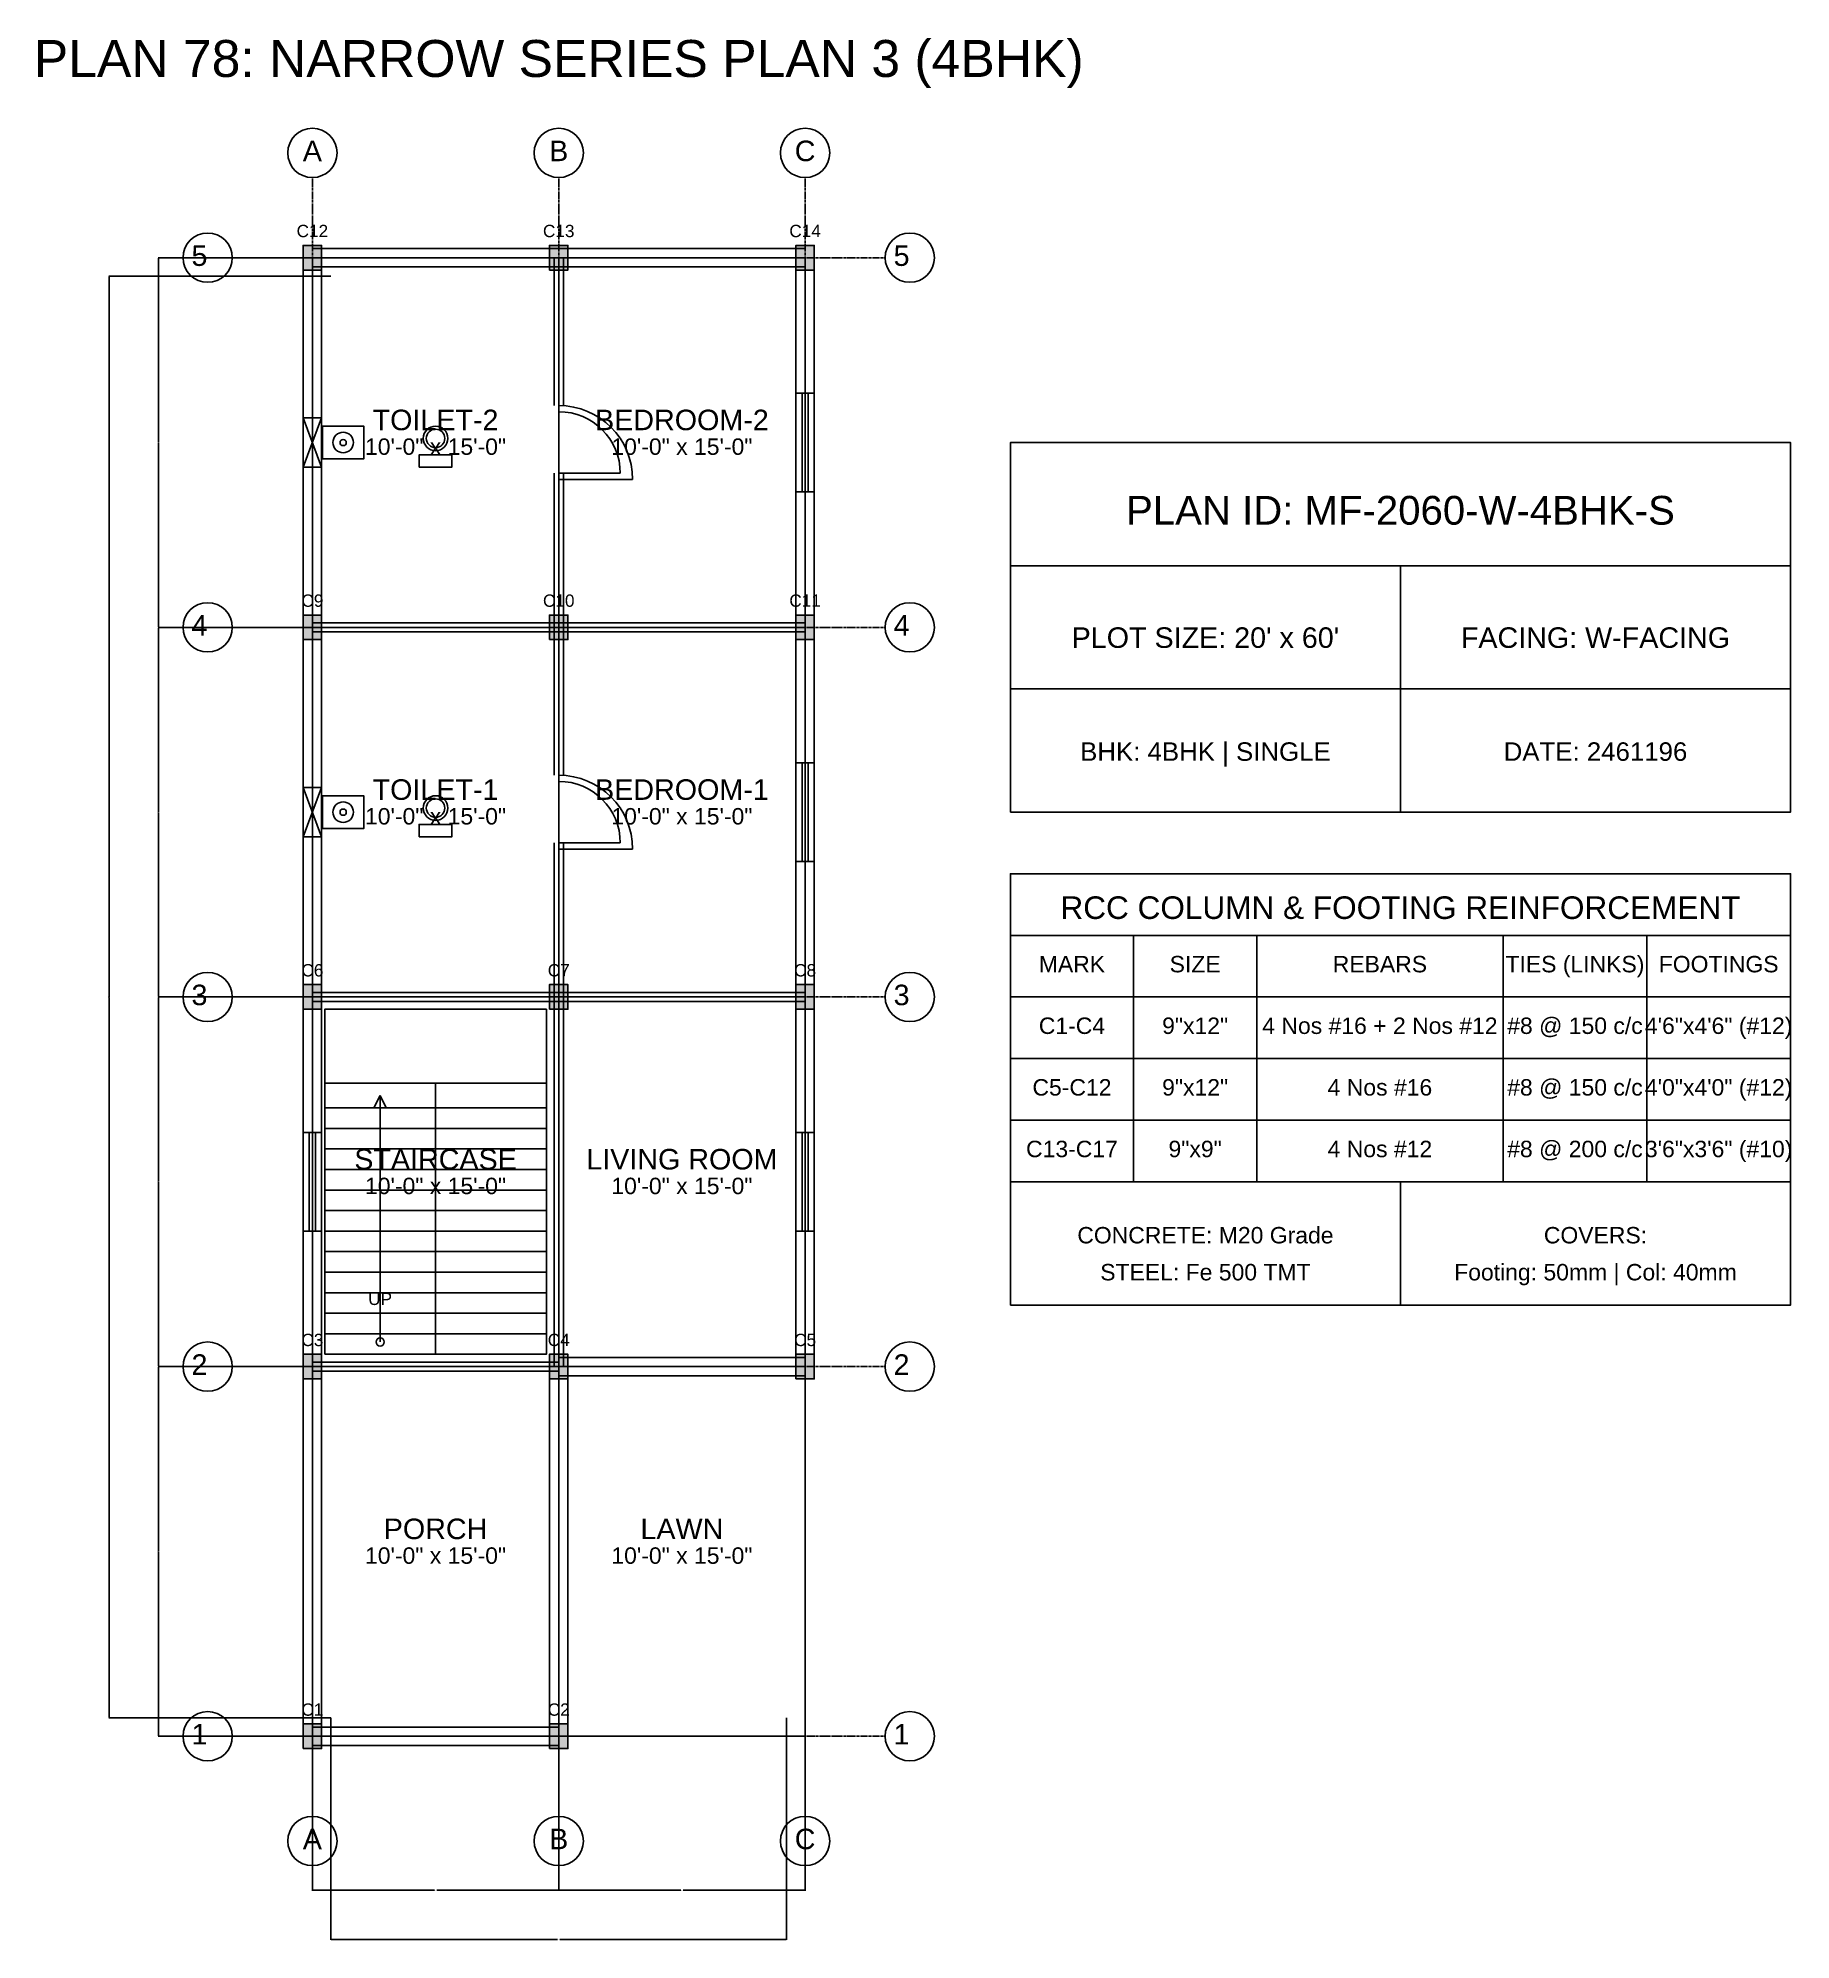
# Model space of a CAD drawing. Header units: inches. Extents: x -134 to 23580, y -99 to 23207.
# Drawn here: x 17366 to 18220, y 17401 to 18327 of the extents above; entities that cross this region are included whole.
import ezdxf
from ezdxf.enums import TextEntityAlignment as Align

# ---------------------------------------------------------------- set-up
doc = ezdxf.new("R2010")
doc.units = ezdxf.units.IN
doc.header["$MEASUREMENT"] = 0
doc.linetypes.add('CENTER', pattern=[2, 1.25, -0.25, 0.25, -0.25])
for name, color, linetype in [('A-COL-HATCH', 251, 'Continuous'), ('A-COLUMN', 1, 'Continuous'), ('A-DIM', 5, 'Continuous'), ('A-DOOR', 30, 'Continuous'), ('A-FIXTURE', 8, 'Continuous'), ('A-STAIR', 6, 'Continuous'), ('A-TEXT', 2, 'Continuous'), ('A-WALL-EXT', 7, 'Continuous'), ('A-WALL-INT', 9, 'Continuous'), ('A-WINDOW', 4, 'Continuous'), ('S-BEAM-FRAMING', 2, 'Continuous'), ('S-BUBBLE', 4, 'Continuous'), ('S-GRID-CENTER', 8, 'CENTER'), ('S-TABLE', 7, 'Continuous'), ('S-TEXT', 3, 'Continuous')]:
    doc.layers.add(name, color=color, linetype=linetype)
doc.styles.get("Standard").update_dxf_attribs({"font": 'arial.ttf'})
doc.dimstyles.get("Standard").update_dxf_attribs({"dimtxt": 0.18, "dimasz": 0.18, "dimexe": 0.18, "dimexo": 0.0625, "dimgap": 0.09, "dimtad": 0, "dimtih": 1, "dimtoh": 1, "dimdec": 4, "dimzin": 0, "dimdsep": 46, "dimtxsty": 'Standard', "dimcen": 0.09, "dimadec": 0, "dimazin": 0, "dimtfac": 1, "dimtdec": 4, "dimtofl": 0, "dimtmove": 0, "dimatfit": 3, "dimfxl": 1, "dimtolj": 1, "dimtzin": 0, "dimarcsym": 0})

msp = doc.modelspace()

# ---------------------------------------------------------------- texts
at = {"layer": 'A-TEXT'}
for s, height, p in [('PLAN 78: NARROW SERIES PLAN 3 (4BHK)', 18, (17620, 18308)), ('C12', 6, (17500, 18230)), ('C13', 6, (17620, 18230)), ('C14', 6, (17740, 18230)), ('TOILET-2', 10, (17560, 18136)), ('BEDROOM-2', 10, (17680, 18136)), ('10\'-0" x 15\'-0"', 8, (17560, 18124)), ('10\'-0" x 15\'-0"', 8, (17680, 18124)), ('PLAN ID: MF-2060-W-4BHK-S', 14, (18030, 18090)), ('C9', 6, (17500, 18050)), ('C10', 6, (17620, 18050)), ('C11', 6, (17740, 18050)), ("PLOT SIZE: 20' x 60'", 10, (17935, 18030)), ('FACING: W-FACING', 10, (18125, 18030)), ('BHK: 4BHK | SINGLE', 9, (17935, 17975)), ('DATE: 2461196', 9, (18125, 17975)), ('TOILET-1', 10, (17560, 17956)), ('BEDROOM-1', 10, (17680, 17956)), ('10\'-0" x 15\'-0"', 8, (17560, 17944)), ('10\'-0" x 15\'-0"', 8, (17680, 17944)), ('C6', 6, (17500, 17870)), ('C7', 6, (17620, 17870)), ('C8', 6, (17740, 17870)), ('STAIRCASE', 10, (17560, 17776)), ('LIVING ROOM', 10, (17680, 17776)), ('10\'-0" x 15\'-0"', 8, (17560, 17764)), ('10\'-0" x 15\'-0"', 8, (17680, 17764)), ('UP', 6, (17533, 17710)), ('C3', 6, (17500, 17690)), ('C4', 6, (17620, 17690)), ('C5', 6, (17740, 17690)), ('PORCH', 10, (17560, 17596)), ('LAWN', 10, (17680, 17596)), ('10\'-0" x 15\'-0"', 8, (17560, 17584)), ('10\'-0" x 15\'-0"', 8, (17680, 17584)), ('C1', 6, (17500, 17510)), ('C2', 6, (17620, 17510))]:
    msp.add_text(s, height=height, dxfattribs=at).set_placement(p, align=Align.CENTER)
at = {"layer": 'S-TEXT'}
for s, height, p in [('A', 10, (17500, 18267)), ('B', 10, (17620, 18267)), ('C', 10, (17740, 18267)), ('5', 10, (17445, 18216)), ('5', 10, (17787, 18216)), ('4', 10, (17445, 18036)), ('4', 10, (17787, 18036)), ('RCC COLUMN & FOOTING REINFORCEMENT', 11, (18030, 17898)), ('MARK', 8, (17870, 17872)), ('SIZE', 8, (17930, 17872)), ('REBARS', 8, (18020, 17872)), ('TIES (LINKS)', 8, (18115, 17872)), ('FOOTINGS', 8, (18185, 17872)), ('3', 10, (17445, 17856)), ('3', 10, (17787, 17856)), ('C1-C4', 8, (17870, 17842)), ('9"x12"', 8, (17930, 17842)), ('4 Nos #16 + 2 Nos #12', 8, (18020, 17842)), ('#8 @ 150 c/c', 8, (18115, 17842)), ('4\'6"x4\'6" (#12)', 8, (18185, 17842)), ('C5-C12', 8, (17870, 17812)), ('9"x12"', 8, (17930, 17812)), ('4 Nos #16', 8, (18020, 17812)), ('#8 @ 150 c/c', 8, (18115, 17812)), ('4\'0"x4\'0" (#12)', 8, (18185, 17812)), ('C13-C17', 8, (17870, 17782)), ('9"x9"', 8, (17930, 17782)), ('4 Nos #12', 8, (18020, 17782)), ('#8 @ 200 c/c', 8, (18115, 17782)), ('3\'6"x3\'6" (#10)', 8, (18185, 17782)), ('CONCRETE: M20 Grade', 8, (17935, 17740)), ('COVERS:', 8, (18125, 17740)), ('STEEL: Fe 500 TMT', 8, (17935, 17722)), ('Footing: 50mm | Col: 40mm', 8, (18125, 17722)), ('2', 10, (17445, 17676)), ('2', 10, (17787, 17676)), ('1', 10, (17445, 17496)), ('1', 10, (17787, 17496)), ('A', 10, (17500, 17445)), ('B', 10, (17620, 17445)), ('C', 10, (17740, 17445))]:
    msp.add_text(s, height=height, dxfattribs=at).set_placement(p, align=Align.CENTER)

# ---------------------------------------------------------------- blocks, each defined once
blk = doc.blocks.new('*D676')
at = {"layer": 'A-DIM', "color": 0, "lineweight": -2, "transparency": 16777216}
for p, q in [((17500, 17508.94), (17500, 17424.82)), ((17620, 17508.94), (17620, 17424.82)), ((17500.18, 17425), (17559.41, 17425)), ((17619.82, 17425), (17560.59, 17425))]:
    blk.add_line(p, q, dxfattribs=at)
at = {"layer": 'A-DIM', "color": 0, "transparency": 16777216}
for points in [[(17500.18, 17425.03), (17500.18, 17424.97), (17500, 17425)], [(17619.82, 17425.03), (17619.82, 17424.97), (17620, 17425)]]:
    blk.add_solid(points, dxfattribs=at)
at = {"layer": 'Defpoints', "color": 0, "transparency": 16777216}
for p in [(17500, 17509), (17620, 17509), (17620, 17425)]:
    blk.add_point(p, dxfattribs=at)
at = {"layer": 'A-DIM', "color": 0, "transparency": 16777216, "insert": (17560, 17425), "char_height": 0.18, "attachment_point": 5}
blk.add_mtext('\\A1;120.0000', dxfattribs=at)
blk = doc.blocks.new('*D677')
at = {"layer": 'A-DIM', "color": 0, "lineweight": -2, "transparency": 16777216}
for p, q in [((17620, 17508.94), (17620, 17424.82)), ((17740, 17508.94), (17740, 17424.82)), ((17620.18, 17425), (17679.41, 17425)), ((17739.82, 17425), (17680.59, 17425))]:
    blk.add_line(p, q, dxfattribs=at)
at = {"layer": 'A-DIM', "color": 0, "transparency": 16777216}
for points in [[(17620.18, 17425.03), (17620.18, 17424.97), (17620, 17425)], [(17739.82, 17425.03), (17739.82, 17424.97), (17740, 17425)]]:
    blk.add_solid(points, dxfattribs=at)
at = {"layer": 'Defpoints', "color": 0, "transparency": 16777216}
for p in [(17620, 17509), (17740, 17509), (17740, 17425)]:
    blk.add_point(p, dxfattribs=at)
at = {"layer": 'A-DIM', "color": 0, "transparency": 16777216, "insert": (17680, 17425), "char_height": 0.18, "attachment_point": 5}
blk.add_mtext('\\A1;120.0000', dxfattribs=at)
blk = doc.blocks.new('*D678')
at = {"layer": 'A-DIM', "color": 0, "lineweight": -2, "transparency": 16777216}
for p, q in [((17509, 17508.94), (17509, 17400.82)), ((17731, 17508.94), (17731, 17400.82)), ((17509.18, 17401), (17619.4, 17401)), ((17730.82, 17401), (17620.6, 17401))]:
    blk.add_line(p, q, dxfattribs=at)
at = {"layer": 'A-DIM', "color": 0, "transparency": 16777216}
for points in [[(17509.18, 17401.03), (17509.18, 17400.97), (17509, 17401)], [(17730.82, 17401.03), (17730.82, 17400.97), (17731, 17401)]]:
    blk.add_solid(points, dxfattribs=at)
at = {"layer": 'Defpoints', "color": 0, "transparency": 16777216}
for p in [(17509, 17509), (17731, 17509), (17731, 17401)]:
    blk.add_point(p, dxfattribs=at)
at = {"layer": 'A-DIM', "color": 0, "transparency": 16777216, "insert": (17620, 17401), "char_height": 0.18, "attachment_point": 5}
blk.add_mtext('\\A1;222.0000', dxfattribs=at)
blk = doc.blocks.new('*D679')
at = {"layer": 'A-DIM', "color": 0, "lineweight": -2, "transparency": 16777216}
for p, q in [((17508.94, 17680), (17424.82, 17680)), ((17425, 17679.82), (17425, 17590.18)), ((17425, 17500.18), (17425, 17589.82)), ((17508.94, 17500), (17424.82, 17500))]:
    blk.add_line(p, q, dxfattribs=at)
at = {"layer": 'A-DIM', "color": 0, "transparency": 16777216}
for points in [[(17424.97, 17679.82), (17425.03, 17679.82), (17425, 17680)], [(17424.97, 17500.18), (17425.03, 17500.18), (17425, 17500)]]:
    blk.add_solid(points, dxfattribs=at)
at = {"layer": 'Defpoints', "color": 0, "transparency": 16777216}
for p in [(17425, 17680), (17509, 17680), (17509, 17500)]:
    blk.add_point(p, dxfattribs=at)
at = {"layer": 'A-DIM', "color": 0, "transparency": 16777216, "insert": (17425, 17590), "char_height": 0.18, "attachment_point": 5}
blk.add_mtext('\\A1;180.0000', dxfattribs=at)
blk = doc.blocks.new('*D680')
at = {"layer": 'A-DIM', "color": 0, "lineweight": -2, "transparency": 16777216}
for p, q in [((17508.94, 17860), (17424.82, 17860)), ((17425, 17859.82), (17425, 17770.18)), ((17425, 17680.18), (17425, 17769.82)), ((17508.94, 17680), (17424.82, 17680))]:
    blk.add_line(p, q, dxfattribs=at)
at = {"layer": 'A-DIM', "color": 0, "transparency": 16777216}
for points in [[(17424.97, 17859.82), (17425.03, 17859.82), (17425, 17860)], [(17424.97, 17680.18), (17425.03, 17680.18), (17425, 17680)]]:
    blk.add_solid(points, dxfattribs=at)
at = {"layer": 'Defpoints', "color": 0, "transparency": 16777216}
for p in [(17425, 17860), (17509, 17860), (17509, 17680)]:
    blk.add_point(p, dxfattribs=at)
at = {"layer": 'A-DIM', "color": 0, "transparency": 16777216, "insert": (17425, 17770), "char_height": 0.18, "attachment_point": 5}
blk.add_mtext('\\A1;180.0000', dxfattribs=at)
blk = doc.blocks.new('*D681')
at = {"layer": 'A-DIM', "color": 0, "lineweight": -2, "transparency": 16777216}
for p, q in [((17508.94, 18040), (17424.82, 18040)), ((17425, 18039.82), (17425, 17950.18)), ((17425, 17860.18), (17425, 17949.82)), ((17508.94, 17860), (17424.82, 17860))]:
    blk.add_line(p, q, dxfattribs=at)
at = {"layer": 'A-DIM', "color": 0, "transparency": 16777216}
for points in [[(17424.97, 18039.82), (17425.03, 18039.82), (17425, 18040)], [(17424.97, 17860.18), (17425.03, 17860.18), (17425, 17860)]]:
    blk.add_solid(points, dxfattribs=at)
at = {"layer": 'Defpoints', "color": 0, "transparency": 16777216}
for p in [(17425, 18040), (17509, 18040), (17509, 17860)]:
    blk.add_point(p, dxfattribs=at)
at = {"layer": 'A-DIM', "color": 0, "transparency": 16777216, "insert": (17425, 17950), "char_height": 0.18, "attachment_point": 5}
blk.add_mtext('\\A1;180.0000', dxfattribs=at)
blk = doc.blocks.new('*D682')
at = {"layer": 'A-DIM', "color": 0, "lineweight": -2, "transparency": 16777216}
for p, q in [((17508.94, 18220), (17424.82, 18220)), ((17425, 18219.82), (17425, 18130.18)), ((17425, 18040.18), (17425, 18129.82)), ((17508.94, 18040), (17424.82, 18040))]:
    blk.add_line(p, q, dxfattribs=at)
at = {"layer": 'A-DIM', "color": 0, "transparency": 16777216}
for points in [[(17424.97, 18219.82), (17425.03, 18219.82), (17425, 18220)], [(17424.97, 18040.18), (17425.03, 18040.18), (17425, 18040)]]:
    blk.add_solid(points, dxfattribs=at)
at = {"layer": 'Defpoints', "color": 0, "transparency": 16777216}
for p in [(17425, 18220), (17509, 18220), (17509, 18040)]:
    blk.add_point(p, dxfattribs=at)
at = {"layer": 'A-DIM', "color": 0, "transparency": 16777216, "insert": (17425, 18130), "char_height": 0.18, "attachment_point": 5}
blk.add_mtext('\\A1;180.0000', dxfattribs=at)
blk = doc.blocks.new('*D683')
at = {"layer": 'A-DIM', "color": 0, "lineweight": -2, "transparency": 16777216}
for p, q in [((17508.94, 18211), (17400.82, 18211)), ((17401, 18210.82), (17401, 17860.18)), ((17401, 17509.18), (17401, 17859.82)), ((17508.94, 17509), (17400.82, 17509))]:
    blk.add_line(p, q, dxfattribs=at)
at = {"layer": 'A-DIM', "color": 0, "transparency": 16777216}
for points in [[(17400.97, 18210.82), (17401.03, 18210.82), (17401, 18211)], [(17400.97, 17509.18), (17401.03, 17509.18), (17401, 17509)]]:
    blk.add_solid(points, dxfattribs=at)
at = {"layer": 'Defpoints', "color": 0, "transparency": 16777216}
for p in [(17401, 18211), (17509, 18211), (17509, 17509)]:
    blk.add_point(p, dxfattribs=at)
at = {"layer": 'A-DIM', "color": 0, "transparency": 16777216, "insert": (17401, 17860), "char_height": 0.18, "attachment_point": 5}
blk.add_mtext('\\A1;702.0000', dxfattribs=at)

# ---------------------------------------------------------------- dimensions: what is measured, and where the dimension line sits
at = {"layer": 'A-DIM'}
for base, p1, p2, picture, middle in [((17425, 18220), (17509, 18040), (17509, 18220), '*D682', (17425, 18130)), ((17401, 18211), (17509, 17509), (17509, 18211), '*D683', (17401, 17860)), ((17425, 18040), (17509, 17860), (17509, 18040), '*D681', (17425, 17950)), ((17425, 17860), (17509, 17680), (17509, 17860), '*D680', (17425, 17770)), ((17425, 17680), (17509, 17500), (17509, 17680), '*D679', (17425, 17590))]:
    dim = msp.add_linear_dim(base=base, p1=p1, p2=p2, angle=90, dimstyle='Standard', dxfattribs=at)
    dim.commit()
    dim.dimension.update_dxf_attribs({"geometry": picture, "text_midpoint": middle})
for base, p1, p2, picture, middle in [((17620, 17425), (17500, 17509), (17620, 17509), '*D676', (17560, 17425)), ((17731, 17401), (17509, 17509), (17731, 17509), '*D678', (17620, 17401)), ((17740, 17425), (17620, 17509), (17740, 17509), '*D677', (17680, 17425))]:
    dim = msp.add_linear_dim(base=base, p1=p1, p2=p2, dimstyle='Standard', dxfattribs=at)
    dim.commit()
    dim.dimension.update_dxf_attribs({"geometry": picture, "text_midpoint": middle})

# ---------------------------------------------------------------- linework, layer by layer
at = {"layer": 'A-COL-HATCH'}
for points in [[(17495.5, 18214), (17504.5, 18214), (17495.5, 18226), (17504.5, 18226)], [(17615.5, 18214), (17624.5, 18214), (17615.5, 18226), (17624.5, 18226)], [(17735.5, 18214), (17744.5, 18214), (17735.5, 18226), (17744.5, 18226)], [(17495.5, 18034), (17504.5, 18034), (17495.5, 18046), (17504.5, 18046)], [(17615.5, 18034), (17624.5, 18034), (17615.5, 18046), (17624.5, 18046)], [(17735.5, 18034), (17744.5, 18034), (17735.5, 18046), (17744.5, 18046)], [(17495.5, 17854), (17504.5, 17854), (17495.5, 17866), (17504.5, 17866)], [(17615.5, 17854), (17624.5, 17854), (17615.5, 17866), (17624.5, 17866)], [(17735.5, 17854), (17744.5, 17854), (17735.5, 17866), (17744.5, 17866)], [(17495.5, 17674), (17504.5, 17674), (17495.5, 17686), (17504.5, 17686)], [(17615.5, 17674), (17624.5, 17674), (17615.5, 17686), (17624.5, 17686)], [(17735.5, 17674), (17744.5, 17674), (17735.5, 17686), (17744.5, 17686)], [(17495.5, 17494), (17504.5, 17494), (17495.5, 17506), (17504.5, 17506)], [(17615.5, 17494), (17624.5, 17494), (17615.5, 17506), (17624.5, 17506)]]:
    msp.add_solid(points, dxfattribs=at)
at = {"layer": 'A-COLUMN'}
for points in [[(17495.5, 18214), (17504.5, 18214), (17504.5, 18226), (17495.5, 18226)], [(17615.5, 18214), (17624.5, 18214), (17624.5, 18226), (17615.5, 18226)], [(17735.5, 18214), (17744.5, 18214), (17744.5, 18226), (17735.5, 18226)], [(17495.5, 18034), (17504.5, 18034), (17504.5, 18046), (17495.5, 18046)], [(17615.5, 18034), (17624.5, 18034), (17624.5, 18046), (17615.5, 18046)], [(17735.5, 18034), (17744.5, 18034), (17744.5, 18046), (17735.5, 18046)], [(17495.5, 17854), (17504.5, 17854), (17504.5, 17866), (17495.5, 17866)], [(17615.5, 17854), (17624.5, 17854), (17624.5, 17866), (17615.5, 17866)], [(17735.5, 17854), (17744.5, 17854), (17744.5, 17866), (17735.5, 17866)], [(17495.5, 17674), (17504.5, 17674), (17504.5, 17686), (17495.5, 17686)], [(17615.5, 17674), (17624.5, 17674), (17624.5, 17686), (17615.5, 17686)], [(17735.5, 17674), (17744.5, 17674), (17744.5, 17686), (17735.5, 17686)], [(17495.5, 17494), (17504.5, 17494), (17504.5, 17506), (17495.5, 17506)], [(17615.5, 17494), (17624.5, 17494), (17624.5, 17506), (17615.5, 17506)]]:
    msp.add_lwpolyline(points, close=True, dxfattribs=at)
at = {"layer": 'A-DOOR'}
for p, q in [((17620, 18115), (17650, 18115)), ((17620, 18112), (17656, 18112)), ((17620, 17935), (17650, 17935)), ((17620, 17932), (17656, 17932))]:
    msp.add_line(p, q, dxfattribs=at)
for centre, radius in [((17620, 18112), 36), ((17620, 18115), 30), ((17620, 17932), 36), ((17620, 17935), 30)]:
    msp.add_arc(centre, radius, 0, 90, dxfattribs=at)
at = {"layer": 'A-FIXTURE'}
for points in [[(17505, 18122), (17525, 18122), (17525, 18138), (17505, 18138)], [(17552, 18118), (17568, 18118), (17568, 18124), (17552, 18124)], [(17505, 17942), (17525, 17942), (17525, 17958), (17505, 17958)], [(17552, 17938), (17568, 17938), (17568, 17944), (17552, 17944)]]:
    msp.add_lwpolyline(points, close=True, dxfattribs=at)
for centre, radius in [((17515, 18130), 5), ((17560, 18132), 6), ((17560, 18132), 4.5), ((17515, 18130), 1.5), ((17560, 17952), 6), ((17515, 17950), 5), ((17515, 17950), 1.5), ((17560, 17952), 4.5)]:
    msp.add_circle(centre, radius, dxfattribs=at)
at = {"layer": 'A-STAIR'}
for p, q in [((17506, 17818), (17614, 17818)), ((17533, 17812), (17530, 17806)), ((17533, 17692), (17533, 17812)), ((17533, 17812), (17536, 17806)), ((17560, 17686), (17560, 17818)), ((17506, 17806), (17560, 17806)), ((17560, 17806), (17614, 17806)), ((17506, 17796), (17560, 17796)), ((17560, 17796), (17614, 17796)), ((17506, 17786), (17560, 17786)), ((17560, 17786), (17614, 17786)), ((17506, 17776), (17560, 17776)), ((17560, 17776), (17614, 17776)), ((17506, 17766), (17560, 17766)), ((17560, 17766), (17614, 17766)), ((17506, 17756), (17560, 17756)), ((17560, 17756), (17614, 17756)), ((17506, 17746), (17560, 17746)), ((17560, 17746), (17614, 17746)), ((17506, 17736), (17560, 17736)), ((17560, 17736), (17614, 17736)), ((17506, 17726), (17560, 17726)), ((17560, 17726), (17614, 17726)), ((17506, 17716), (17560, 17716)), ((17560, 17716), (17614, 17716)), ((17506, 17706), (17560, 17706)), ((17560, 17706), (17614, 17706)), ((17506, 17696), (17560, 17696)), ((17560, 17696), (17614, 17696))]:
    msp.add_line(p, q, dxfattribs=at)
msp.add_lwpolyline([(17506, 17686), (17614, 17686), (17614, 17854), (17506, 17854)], close=True, dxfattribs=at)
msp.add_circle((17533, 17692), 2, dxfattribs=at)
at = {"layer": 'A-WALL-EXT'}
for p, q in [((17495.5, 18142), (17495.5, 18220)), ((17500, 18224.5), (17620, 18224.5)), ((17504.5, 18142), (17504.5, 18220)), ((17620, 18224.5), (17740, 18224.5)), ((17735.5, 18154), (17735.5, 18220)), ((17744.5, 18154), (17744.5, 18220)), ((17500, 18215.5), (17620, 18215.5)), ((17620, 18215.5), (17740, 18215.5)), ((17495.5, 18040), (17495.5, 18118)), ((17504.5, 18040), (17504.5, 18118)), ((17735.5, 18040), (17735.5, 18106)), ((17744.5, 18040), (17744.5, 18106)), ((17840, 18070), (18220, 18070)), ((18030, 17950), (18030, 18070)), ((17495.5, 17962), (17495.5, 18040)), ((17504.5, 17962), (17504.5, 18040)), ((17735.5, 17974), (17735.5, 18040)), ((17744.5, 17974), (17744.5, 18040)), ((17840, 18010), (18220, 18010)), ((17495.5, 17860), (17495.5, 17938)), ((17504.5, 17860), (17504.5, 17938)), ((17735.5, 17860), (17735.5, 17926)), ((17744.5, 17860), (17744.5, 17926)), ((17495.5, 17794), (17495.5, 17860)), ((17504.5, 17794), (17504.5, 17860)), ((17735.5, 17794), (17735.5, 17860)), ((17744.5, 17794), (17744.5, 17860)), ((17495.5, 17680), (17495.5, 17746)), ((17504.5, 17680), (17504.5, 17746)), ((17735.5, 17680), (17735.5, 17746)), ((17744.5, 17680), (17744.5, 17746)), ((17495.5, 17500), (17495.5, 17680)), ((17504.5, 17500), (17504.5, 17680)), ((17615.5, 17500), (17615.5, 17680)), ((17620, 17684.5), (17740, 17684.5)), ((17624.5, 17500), (17624.5, 17680)), ((17620, 17675.5), (17740, 17675.5)), ((17500, 17504.5), (17620, 17504.5)), ((17500, 17495.5), (17620, 17495.5))]:
    msp.add_line(p, q, dxfattribs=at)
msp.add_lwpolyline([(17840, 17950), (18220, 17950), (18220, 18130), (17840, 18130)], close=True, dxfattribs=at)
at = {"layer": 'A-WALL-INT'}
for p, q in [((17617.75, 18148), (17617.75, 18220)), ((17622.25, 18148), (17622.25, 18220)), ((17617.75, 18040), (17617.75, 18115)), ((17622.25, 18040), (17622.25, 18115)), ((17500, 18042.25), (17620, 18042.25)), ((17620, 18042.25), (17740, 18042.25)), ((17500, 18037.75), (17620, 18037.75)), ((17617.75, 17968), (17617.75, 18040)), ((17620, 18037.75), (17740, 18037.75)), ((17622.25, 17968), (17622.25, 18040)), ((17617.75, 17860), (17617.75, 17935)), ((17622.25, 17860), (17622.25, 17935)), ((17500, 17862.25), (17620, 17862.25)), ((17500, 17857.75), (17620, 17857.75)), ((17617.75, 17680), (17617.75, 17860)), ((17620, 17862.25), (17740, 17862.25)), ((17620, 17857.75), (17740, 17857.75)), ((17622.25, 17680), (17622.25, 17860)), ((17500, 17682.25), (17620, 17682.25)), ((17500, 17677.75), (17620, 17677.75))]:
    msp.add_line(p, q, dxfattribs=at)
at = {"layer": 'A-WINDOW'}
for p, q in [((17738.5, 18106), (17738.5, 18154)), ((17741.5, 18106), (17741.5, 18154)), ((17495.5, 18118), (17504.5, 18142)), ((17495.5, 18142), (17504.5, 18118)), ((17738.5, 17926), (17738.5, 17974)), ((17741.5, 17926), (17741.5, 17974)), ((17495.5, 17938), (17504.5, 17962)), ((17495.5, 17962), (17504.5, 17938)), ((17498.5, 17746), (17498.5, 17794)), ((17501.5, 17746), (17501.5, 17794)), ((17738.5, 17746), (17738.5, 17794)), ((17741.5, 17746), (17741.5, 17794))]:
    msp.add_line(p, q, dxfattribs=at)
for points in [[(17735.5, 18106), (17744.5, 18106), (17744.5, 18154), (17735.5, 18154)], [(17495.5, 18118), (17504.5, 18118), (17504.5, 18142), (17495.5, 18142)], [(17735.5, 17926), (17744.5, 17926), (17744.5, 17974), (17735.5, 17974)], [(17495.5, 17938), (17504.5, 17938), (17504.5, 17962), (17495.5, 17962)], [(17495.5, 17746), (17504.5, 17746), (17504.5, 17794), (17495.5, 17794)], [(17735.5, 17746), (17744.5, 17746), (17744.5, 17794), (17735.5, 17794)]]:
    msp.add_lwpolyline(points, close=True, dxfattribs=at)
at = {"layer": 'S-BEAM-FRAMING'}
for p, q in [((17500, 17500), (17500, 18220)), ((17500, 18220), (17740, 18220)), ((17620, 17500), (17620, 18220)), ((17740, 17500), (17740, 18220)), ((17500, 18040), (17740, 18040)), ((17500, 17860), (17740, 17860)), ((17500, 17680), (17740, 17680)), ((17500, 17500), (17740, 17500))]:
    msp.add_line(p, q, dxfattribs=at)
at = {"layer": 'S-BUBBLE'}
for centre in [(17500, 18271), (17620, 18271), (17740, 18271), (17449, 18220), (17791, 18220), (17449, 18040), (17791, 18040), (17449, 17860), (17791, 17860), (17449, 17680), (17791, 17680), (17449, 17500), (17791, 17500), (17500, 17449), (17620, 17449), (17740, 17449)]:
    msp.add_circle(centre, 12, dxfattribs=at)
at = {"layer": 'S-GRID-CENTER'}
for p, q in [((17500, 17461), (17500, 18259)), ((17620, 17461), (17620, 18259)), ((17740, 17461), (17740, 18259)), ((17461, 18220), (17779, 18220)), ((17461, 18040), (17779, 18040)), ((17461, 17860), (17779, 17860)), ((17461, 17680), (17779, 17680)), ((17461, 17500), (17779, 17500))]:
    msp.add_line(p, q, dxfattribs=at)
at = {"layer": 'S-TABLE'}
for points in [[(17840, 17890), (18220, 17890), (18220, 17920), (17840, 17920)], [(17840, 17860), (17900, 17860), (17900, 17890), (17840, 17890)], [(17900, 17860), (17960, 17860), (17960, 17890), (17900, 17890)], [(17960, 17860), (18080, 17860), (18080, 17890), (17960, 17890)], [(18080, 17860), (18150, 17860), (18150, 17890), (18080, 17890)], [(18150, 17860), (18220, 17860), (18220, 17890), (18150, 17890)], [(17840, 17830), (17900, 17830), (17900, 17860), (17840, 17860)], [(17900, 17830), (17960, 17830), (17960, 17860), (17900, 17860)], [(17960, 17830), (18080, 17830), (18080, 17860), (17960, 17860)], [(18080, 17830), (18150, 17830), (18150, 17860), (18080, 17860)], [(18150, 17830), (18220, 17830), (18220, 17860), (18150, 17860)], [(17840, 17800), (17900, 17800), (17900, 17830), (17840, 17830)], [(17900, 17800), (17960, 17800), (17960, 17830), (17900, 17830)], [(17960, 17800), (18080, 17800), (18080, 17830), (17960, 17830)], [(18080, 17800), (18150, 17800), (18150, 17830), (18080, 17830)], [(18150, 17800), (18220, 17800), (18220, 17830), (18150, 17830)], [(17840, 17770), (17900, 17770), (17900, 17800), (17840, 17800)], [(17900, 17770), (17960, 17770), (17960, 17800), (17900, 17800)], [(17960, 17770), (18080, 17770), (18080, 17800), (17960, 17800)], [(18080, 17770), (18150, 17770), (18150, 17800), (18080, 17800)], [(18150, 17770), (18220, 17770), (18220, 17800), (18150, 17800)], [(17840, 17710), (18030, 17710), (18030, 17770), (17840, 17770)], [(18030, 17710), (18220, 17710), (18220, 17770), (18030, 17770)]]:
    msp.add_lwpolyline(points, close=True, dxfattribs=at)

msp.set_redraw_order([(e.dxf.handle, doc.entitydb.next_handle()) for e in msp.query("TEXT MTEXT ATTDEF DIMENSION ARC_DIMENSION")])  # texts and dimensions are drawn at this point

doc.saveas('drawing.dxf')
